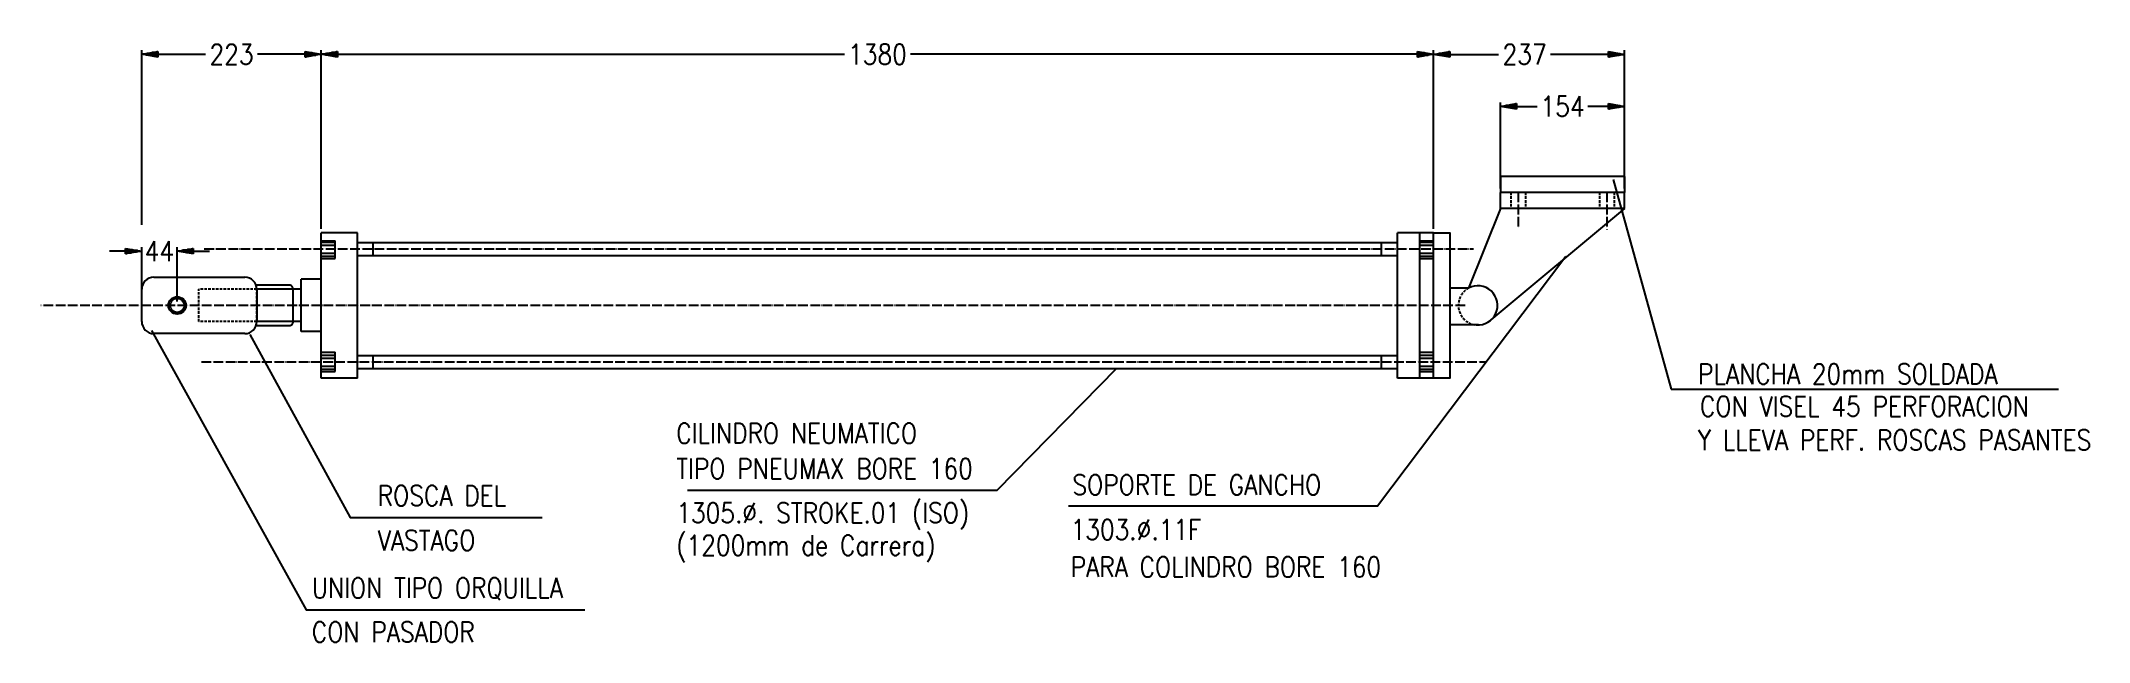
# Model space of a CAD drawing. Extents: x -326402 to 5111156, y -86404 to 1223589.
# Drawn here: x 29147 to 31688, y -42340 to -41596 of the extents above; entities that cross this region are included whole.
import ezdxf
from ezdxf.enums import TextEntityAlignment as Align

# ---------------------------------------------------------------- set-up
doc = ezdxf.new("R2010")
doc.units = 0
doc.header["$LTSCALE"] = 0.5
doc.header["$MEASUREMENT"] = 0
doc.header["$PDMODE"] = 1
for name, pattern in [('ACAD_ISO04W100', [30, 24, -3, 0, -3]), ('CENTER', [2, 1.25, -0.25, 0.25, -0.25]), ('HIDDEN', [9.525, 6.35, -3.175])]:
    doc.linetypes.add(name, pattern=pattern)
for name, color, linetype in [('BCO', 4, 'Continuous'), ('DIM', 1, 'Continuous'), ('TEXTO BRASS', 3, 'Continuous')]:
    doc.layers.add(name, color=color, linetype=linetype)
doc.styles.add('ROMANS', font='ROMANS.shx', dxfattribs={"width": 0.85})
doc.dimstyles.new('dimescala 10', dxfattribs={"dimscale": 0, "dimtxt": 25, "dimasz": 20, "dimexe": 5, "dimexo": 5, "dimgap": 5, "dimtad": 0, "dimtih": 1, "dimtoh": 1, "dimdec": 0, "dimlfac": -1, "dimzin": 4, "dimdsep": 46, "dimtxsty": 'ROMANS', "dimblk": 'PRCLFILL', "dimcen": 0, "dimclrd": 1, "dimclre": 1, "dimclrt": 1, "dimadec": 4, "dimazin": 3, "dimtfac": 1, "dimtdec": 0, "dimtofl": 0, "dimtmove": 0, "dimatfit": 3, "dimldrblk": 'PRCLFILL', "dimfxl": 0, "dimtolj": 1, "dimtzin": 4, "dimarcsym": 0})

msp = doc.modelspace()

# ---------------------------------------------------------------- texts
at = {"layer": 'TEXTO BRASS', "color": 1, "style": 'ROMANS', "width": 0.85}
for s, p in [('PLANCHA 20mm SOLDADA', (31388.6, -42008.3)), ('CON VISEL 45 PERFORACION', (31409.2, -42048.5)), ('Y LLEVA PERF. ROSCAS PASANTES', (31446.6, -42090))]:
    msp.add_text(s, height=25, dxfattribs=at).set_placement(p, align=Align.MIDDLE)
for s, p in [('CILINDRO NEUMATICO', (29935.2, -42094.2)), ('TIPO PNEUMAX BORE 160', (29935.2, -42138.1)), ('ROSCA DEL', (29564.7, -42171.5)), ('SOPORTE DE GANCHO', (30426.6, -42158.2)), ('1305.%%C. STROKE.01 (ISO)', (29935.2, -42192.9)), ('VASTAGO', (29564.7, -42227.1)), ('(1200mm de Carrera)', (29935.2, -42233.1)), ('1303.%%C.11F', (30424.4, -42213.8)), ('PARA COLINDRO BORE 160', (30424.4, -42259.9)), ('UNION TIPO ORQUILLA', (29483, -42285.9)), ('CON PASADOR', (29483, -42340.5))]:
    msp.add_text(s, height=25, dxfattribs=at).set_placement(p)

# ---------------------------------------------------------------- blocks, each defined once
blk = doc.blocks.new('PRCLFILL')
at = {"ltscale": 20}
for p, q in [((-1, 0.17), (0, 0)), ((-1, -0.17), (-1, 0.17)), ((0, 0), (-1, -0.17))]:
    blk.add_line(p, q, dxfattribs=at)
at = {"color": 0, "ltscale": 20}
for p, q in [((-1, 0.15), (-0.87, 0.15)), ((-1, 0.1), (-0.57, 0.1)), ((-1, 0.05), (-0.27, 0.05)), ((-1, 0), (-0.03, 0)), ((-1, -0.05), (-0.33, -0.05)), ((-1, -0.1), (-0.63, -0.1)), ((-1, -0.15), (-0.93, -0.15))]:
    blk.add_line(p, q, dxfattribs=at)
blk = doc.blocks.new('*D47')
at = {"layer": 'BCO', "color": 1, "linetype": 'Continuous', "lineweight": -2}
for p, q in [((29494.8, -41828.3), (29494.8, -41607)), ((29514.8, -41612), (30143.9, -41612)), ((30854.8, -41612), (30225.7, -41612)), ((30874.8, -41828.3), (30874.8, -41607))]:
    blk.add_line(p, q, dxfattribs=at)
at = {"layer": 'Defpoints', "color": 0, "linetype": 'Continuous'}
for p in [(29494.8, -41612), (29494.8, -41833.3), (30874.8, -41833.3)]:
    blk.add_point(p, dxfattribs=at)
at = {"layer": 'BCO', "color": 1, "linetype": 'Continuous', "lineweight": -2, "xscale": 20, "yscale": 20, "zscale": 20, "rotation": 180}
blk.add_blockref('PRCLFILL', (29494.8, -41612), dxfattribs=at)
at = {"layer": 'BCO', "color": 1, "linetype": 'Continuous', "lineweight": -2, "xscale": 20, "yscale": 20, "zscale": 20}
blk.add_blockref('PRCLFILL', (30874.8, -41612), dxfattribs=at)
at = {"layer": 'BCO', "color": 1, "linetype": 'Continuous', "insert": (30184.8, -41612), "char_height": 25, "attachment_point": 5, "style": 'ROMANS'}
blk.add_mtext('\\A1;1380', dxfattribs=at)
blk = doc.blocks.new('*D48')
at = {"layer": 'BCO', "color": 1, "linetype": 'Continuous', "lineweight": -2}
for p, q in [((30874.8, -41781.8), (30874.8, -41607.1)), ((30894.8, -41612.1), (30955.3, -41612.1)), ((31091.7, -41612.1), (31019.9, -41612.1)), ((31111.7, -41778.3), (31111.7, -41607.1))]:
    blk.add_line(p, q, dxfattribs=at)
at = {"layer": 'Defpoints', "color": 0, "linetype": 'Continuous'}
for p in [(31111.7, -41612.1), (30874.8, -41786.8), (31111.7, -41783.3)]:
    blk.add_point(p, dxfattribs=at)
at = {"layer": 'BCO', "color": 1, "linetype": 'Continuous', "lineweight": -2, "xscale": 20, "yscale": 20, "zscale": 20, "rotation": 180}
blk.add_blockref('PRCLFILL', (30874.8, -41612.1), dxfattribs=at)
at = {"layer": 'BCO', "color": 1, "linetype": 'Continuous', "lineweight": -2, "xscale": 20, "yscale": 20, "zscale": 20}
blk.add_blockref('PRCLFILL', (31111.7, -41612.1), dxfattribs=at)
at = {"layer": 'BCO', "color": 1, "linetype": 'Continuous', "insert": (30987.6, -41612.1), "char_height": 25, "attachment_point": 5, "style": 'ROMANS'}
blk.add_mtext('\\A1;237', dxfattribs=at)
blk = doc.blocks.new('*D49')
at = {"layer": 'BCO', "color": 1, "linetype": 'Continuous', "lineweight": -2}
for p, q in [((29252, -41856), (29232, -41856)), ((29272, -41918.3), (29272, -41851)), ((29316, -41918.3), (29316, -41851)), ((29336, -41856), (29356, -41856))]:
    blk.add_line(p, q, dxfattribs=at)
at = {"layer": 'Defpoints', "color": 0, "linetype": 'Continuous'}
for p in [(29272, -41856), (29272, -41923.3), (29316, -41923.3)]:
    blk.add_point(p, dxfattribs=at)
at = {"layer": 'BCO', "color": 1, "linetype": 'Continuous', "lineweight": -2, "xscale": 20, "yscale": 20, "zscale": 20}
blk.add_blockref('PRCLFILL', (29272, -41856), dxfattribs=at)
at = {"layer": 'BCO', "color": 1, "linetype": 'Continuous', "lineweight": -2, "xscale": 20, "yscale": 20, "zscale": 20, "rotation": 180}
blk.add_blockref('PRCLFILL', (29316, -41856), dxfattribs=at)
at = {"layer": 'BCO', "color": 1, "linetype": 'Continuous', "insert": (29294, -41856), "char_height": 25, "attachment_point": 5, "style": 'ROMANS'}
blk.add_mtext('\\A1;44', dxfattribs=at)
blk = doc.blocks.new('*D57')
at = {"layer": 'BCO', "color": 1, "linetype": 'Continuous', "lineweight": -2}
for p, q in [((29272, -41823.3), (29272, -41607)), ((29292, -41612), (29351.1, -41612)), ((29474.8, -41612), (29415.7, -41612)), ((29494.8, -41823.3), (29494.8, -41607))]:
    blk.add_line(p, q, dxfattribs=at)
at = {"layer": 'Defpoints', "color": 0, "linetype": 'Continuous'}
for p in [(29272, -41612), (29272, -41828.3), (29494.8, -41828.3)]:
    blk.add_point(p, dxfattribs=at)
at = {"layer": 'BCO', "color": 1, "linetype": 'Continuous', "lineweight": -2, "xscale": 20, "yscale": 20, "zscale": 20, "rotation": 180}
blk.add_blockref('PRCLFILL', (29272, -41612), dxfattribs=at)
at = {"layer": 'BCO', "color": 1, "linetype": 'Continuous', "lineweight": -2, "xscale": 20, "yscale": 20, "zscale": 20}
blk.add_blockref('PRCLFILL', (29494.8, -41612), dxfattribs=at)
at = {"layer": 'BCO', "color": 1, "linetype": 'Continuous', "insert": (29383.4, -41612), "char_height": 25, "attachment_point": 5, "style": 'ROMANS'}
blk.add_mtext('\\A1;223', dxfattribs=at)
blk = doc.blocks.new('*D58')
at = {"layer": 'BCO', "color": 1, "linetype": 'Continuous', "lineweight": -2}
for p, q in [((30957.7, -41778.3), (30957.7, -41671.6)), ((30977.7, -41676.6), (31003.4, -41676.6)), ((31091.7, -41676.6), (31066, -41676.6)), ((31111.7, -41778.3), (31111.7, -41671.6))]:
    blk.add_line(p, q, dxfattribs=at)
at = {"layer": 'Defpoints', "color": 0, "linetype": 'Continuous'}
for p in [(30957.7, -41676.6), (30957.7, -41783.3), (31111.7, -41783.3)]:
    blk.add_point(p, dxfattribs=at)
at = {"layer": 'BCO', "color": 1, "linetype": 'Continuous', "lineweight": -2, "xscale": 20, "yscale": 20, "zscale": 20, "rotation": 180}
blk.add_blockref('PRCLFILL', (30957.7, -41676.6), dxfattribs=at)
at = {"layer": 'BCO', "color": 1, "linetype": 'Continuous', "lineweight": -2, "xscale": 20, "yscale": 20, "zscale": 20}
blk.add_blockref('PRCLFILL', (31111.7, -41676.6), dxfattribs=at)
at = {"layer": 'BCO', "color": 1, "linetype": 'Continuous', "insert": (31034.7, -41676.6), "char_height": 25, "attachment_point": 5, "style": 'ROMANS'}
blk.add_mtext('\\A1;154', dxfattribs=at)

# ---------------------------------------------------------------- dimensions: what is measured, and where the dimension line sits
at = {"layer": 'BCO', "color": 1, "linetype": 'Continuous'}
for base, p1, p2, picture, middle in [((29272, -41612), (29494.8, -41828.3), (29272, -41828.3), '*D57', (29383.4, -41612)), ((29494.8, -41612), (30874.8, -41833.3), (29494.8, -41833.3), '*D47', (30184.8, -41612)), ((30957.7, -41676.6), (31111.7, -41783.3), (30957.7, -41783.3), '*D58', (31034.7, -41676.6))]:
    dim = msp.add_linear_dim(base=base, p1=p1, p2=p2, dimstyle='dimescala 10', override={"dimscale": 1}, dxfattribs=at)
    dim.commit()
    dim.dimension.update_dxf_attribs({"geometry": picture, "text_midpoint": middle})
for base, p1, p2, picture, middle in [((31111.7, -41612.1), (30874.8, -41786.8), (31111.7, -41783.3), '*D48', (30987.6, -41612.1)), ((29272, -41856), (29316, -41923.3), (29272, -41923.3), '*D49', (29294, -41856))]:
    dim = msp.add_linear_dim(base=base, p1=p1, p2=p2, dimstyle='dimescala 10', override={"dimscale": 1}, dxfattribs=at)
    dim.commit()
    dim.dimension.update_dxf_attribs({"geometry": picture, "text_midpoint": middle, "dimtype": 160})

# ---------------------------------------------------------------- linework, layer by layer
at = {"color": 8, "linetype": 'HIDDEN'}
for p, q in [((30970.7, -41783.3), (30970.7, -41803.3)), ((30988.7, -41783.3), (30988.7, -41803.3)), ((31080.7, -41783.3), (31080.7, -41803.3)), ((31098.7, -41783.3), (31098.7, -41803.3))]:
    msp.add_line(p, q, dxfattribs=at)
at = {"color": 1, "linetype": 'ACAD_ISO04W100'}
for p, q in [((30979.7, -41783.3), (30979.7, -41828.6)), ((31089.7, -41783.3), (31089.7, -41829))]:
    msp.add_line(p, q, dxfattribs=at)
msp.add_arc((30929.7, -41923.3), 24.3, 265.2274, 118.4654)
at = {"layer": 'BCO', "color": 1, "linetype": 'Continuous'}
for p, q in [((31097.6, -41767.1), (31169.4, -42026.9)), ((31169.4, -42026.9), (31650, -42026.9))]:
    msp.add_line(p, q, dxfattribs=at)
for points in [[(30957.7, -41763.3), (30957.7, -41783.4)], [(31111.7, -41763.3), (31111.7, -41783.3)]]:
    msp.add_lwpolyline(points, dxfattribs=at)
at = {"layer": 'BCO', "color": 1, "extrusion": (0, 0, -1)}
for points in [[(-31038.6, -41862.8), (-30805.2, -42172.3), (-30421.7, -42172.3)], [(-29284.1, -41954.3), (-29476, -42300.4), (-29821.9, -42300.4)], [(-29406.1, -41959.4), (-29530.4, -42186.1), (-29768.6, -42186.1)], [(-30481.2, -42001.3), (-30332.9, -42152.6), (-29949.3, -42152.6)]]:
    msp.add_lwpolyline(points, dxfattribs=at)
at = {"layer": 'BCO', "color": 6, "linetype": 'CENTER'}
msp.add_circle((41811.3, -51316.5), 22741.6, dxfattribs=at)
at = {"layer": 'DIM', "color": 4}
for p, q in [((31111.7, -41763.3), (30957.7, -41763.3)), ((31111.7, -41783.3), (30957.7, -41783.3)), ((31089.7, -41783.3), (30979.7, -41783.3)), ((30957.7, -41803.3), (30918.1, -41902)), ((31111.7, -41803.3), (30943.4, -41943.3)), ((31111.7, -41803.3), (30957.7, -41803.3)), ((29494.8, -42013.3), (29494.8, -41833.3)), ((29539.8, -41833.3), (29494.8, -41833.3)), ((29494.8, -41843.3), (29512, -41843.3)), ((29494.8, -41845), (29512, -41845)), ((29494.8, -41848.6), (29512, -41848.6)), ((29512, -41865.3), (29512, -41843.3)), ((29539.8, -42013.3), (29539.8, -41833.3)), ((29559.3, -41845.3), (30829.8, -41845.3)), ((30810.3, -41861.3), (30810.3, -41845.3)), ((30874.8, -41833.3), (30829.8, -41833.3)), ((30829.8, -42013.3), (30829.8, -41833.3)), ((30857.6, -41843.3), (30874.8, -41843.3)), ((30857.6, -41845), (30874.8, -41845)), ((30857.6, -41848.6), (30874.8, -41848.6)), ((30874.8, -42013.3), (30874.8, -41833.3)), ((29494.8, -41858.5), (29512, -41858.5)), ((29494.8, -41862.2), (29512, -41862.2)), ((29494.8, -41865.3), (29512, -41865.3)), ((29559.3, -41861.3), (30829.8, -41861.3)), ((30857.6, -41858.5), (30874.8, -41858.5)), ((30857.6, -41862.2), (30874.8, -41862.2)), ((30857.6, -41865.3), (30874.8, -41865.3)), ((29287, -41888.3), (29399.8, -41888.3)), ((29494.8, -41890.8), (29469.8, -41890.8)), ((29469.8, -41955.8), (29469.8, -41890.8)), ((29272, -41943.3), (29272, -41903.3)), ((29414.8, -41903.3), (29414.8, -41943.3)), ((29469.8, -41903.3), (29414.8, -41903.3)), ((30918.2, -41901.9), (30894.8, -41901.9)), ((29469.8, -41943.3), (29414.8, -41943.3)), ((30930.5, -41947.5), (30894.8, -41947.5)), ((29399.8, -41958.3), (29286.6, -41958.3)), ((29494.8, -41955.8), (29469.8, -41955.8)), ((29494.8, -41981.3), (29512, -41981.3)), ((29494.8, -41985), (29512, -41985)), ((29494.8, -41988.5), (29512, -41988.5)), ((29494.8, -41998.4), (29512, -41998.4)), ((29512, -42005.3), (29512, -41981.3)), ((29539.8, -41985.3), (30829.8, -41985.3)), ((30810.3, -42001.3), (30810.3, -41985.3)), ((30857.6, -41981.3), (30874.8, -41981.3)), ((30857.6, -41985), (30874.8, -41985)), ((30857.6, -41988.5), (30874.8, -41988.5)), ((30857.6, -41998.4), (30874.8, -41998.4)), ((29494.8, -42002.1), (29512, -42002.1)), ((29494.8, -42005.3), (29512, -42005.3)), ((29539.8, -42013.3), (29494.8, -42013.3)), ((29539.8, -42001.3), (30829.8, -42001.3)), ((30874.8, -42013.3), (30829.8, -42013.3)), ((30857.6, -42002.1), (30874.8, -42002.1)), ((30857.6, -42005.3), (30874.8, -42005.3))]:
    msp.add_line(p, q, dxfattribs=at)
at = {"layer": 'DIM'}
for p, q in [((29539.8, -41845.3), (29559.3, -41845.3)), ((29559.3, -41861.3), (29559.3, -41845.3)), ((30857.6, -42013.3), (30857.6, -41833.3)), ((29539.8, -41861.3), (29559.3, -41861.3)), ((29539.8, -41985.3), (29559.3, -41985.3)), ((29559.3, -42001.3), (29559.3, -41985.3)), ((29539.8, -42001.3), (29559.3, -42001.3))]:
    msp.add_line(p, q, dxfattribs=at)
at = {"layer": 'DIM', "color": 1, "linetype": 'ACAD_ISO04W100'}
for p, q in [((29349.4, -41853.3), (30924.4, -41853.3)), ((30913.9, -41923.3), (29147, -41923.3)), ((29346, -41993.3), (30939.2, -41993.3))]:
    msp.add_line(p, q, dxfattribs=at)
at = {"layer": 'DIM', "color": 8, "linetype": 'HIDDEN'}
for p, q in [((29414.8, -41903.3), (29342.8, -41903.3)), ((29342.8, -41943.3), (29342.8, -41903.3)), ((29414.8, -41943.3), (29414.8, -41903.3)), ((29414.8, -41943.3), (29414.8, -41903.3)), ((29414.8, -41943.3), (29342.8, -41943.3))]:
    msp.add_line(p, q, dxfattribs=at)
at = {"layer": 'DIM', "color": 4}
for points in [[(30957.7, -41803.3), (30957.7, -41783.3)], [(31111.7, -41803.3), (31111.7, -41783.3)]]:
    msp.add_lwpolyline(points, dxfattribs=at)
msp.add_lwpolyline([(30874.8, -41833.3), (30894.8, -41833.3), (30894.8, -42013.3), (30874.8, -42013.3)], close=True, dxfattribs=at)
msp.add_lwpolyline([(29414.8, -41948.3), (29455, -41948.3, 0.414214), (29460, -41943.3), (29460, -41903.3, 0.414214), (29455, -41898.3), (29414.8, -41898.3)], format="xyb", dxfattribs=at)
at = {"layer": 'DIM'}
for radius in [10.8, 8.73]:
    msp.add_circle((29316, -41923.3), radius, dxfattribs=at)
at = {"layer": 'DIM', "color": 4}
for centre, start, end in [((29287, -41903.3), 90, 180), ((29399.8, -41903.3), 0, 90), ((29287, -41943.3), 180, 270), ((29399.8, -41943.3), 270, 0)]:
    msp.add_arc(centre, 15, start, end, dxfattribs=at)
at = {"layer": 'DIM', "color": 8, "linetype": 'HIDDEN'}
msp.add_arc((30929.8, -41923.3), 24.3, 118.8854, 265.0815, dxfattribs=at)

msp.set_redraw_order([(e.dxf.handle, doc.entitydb.next_handle()) for e in msp.query("TEXT MTEXT ATTDEF DIMENSION ARC_DIMENSION")])  # texts and dimensions are drawn at this point

doc.saveas('drawing.dxf')
